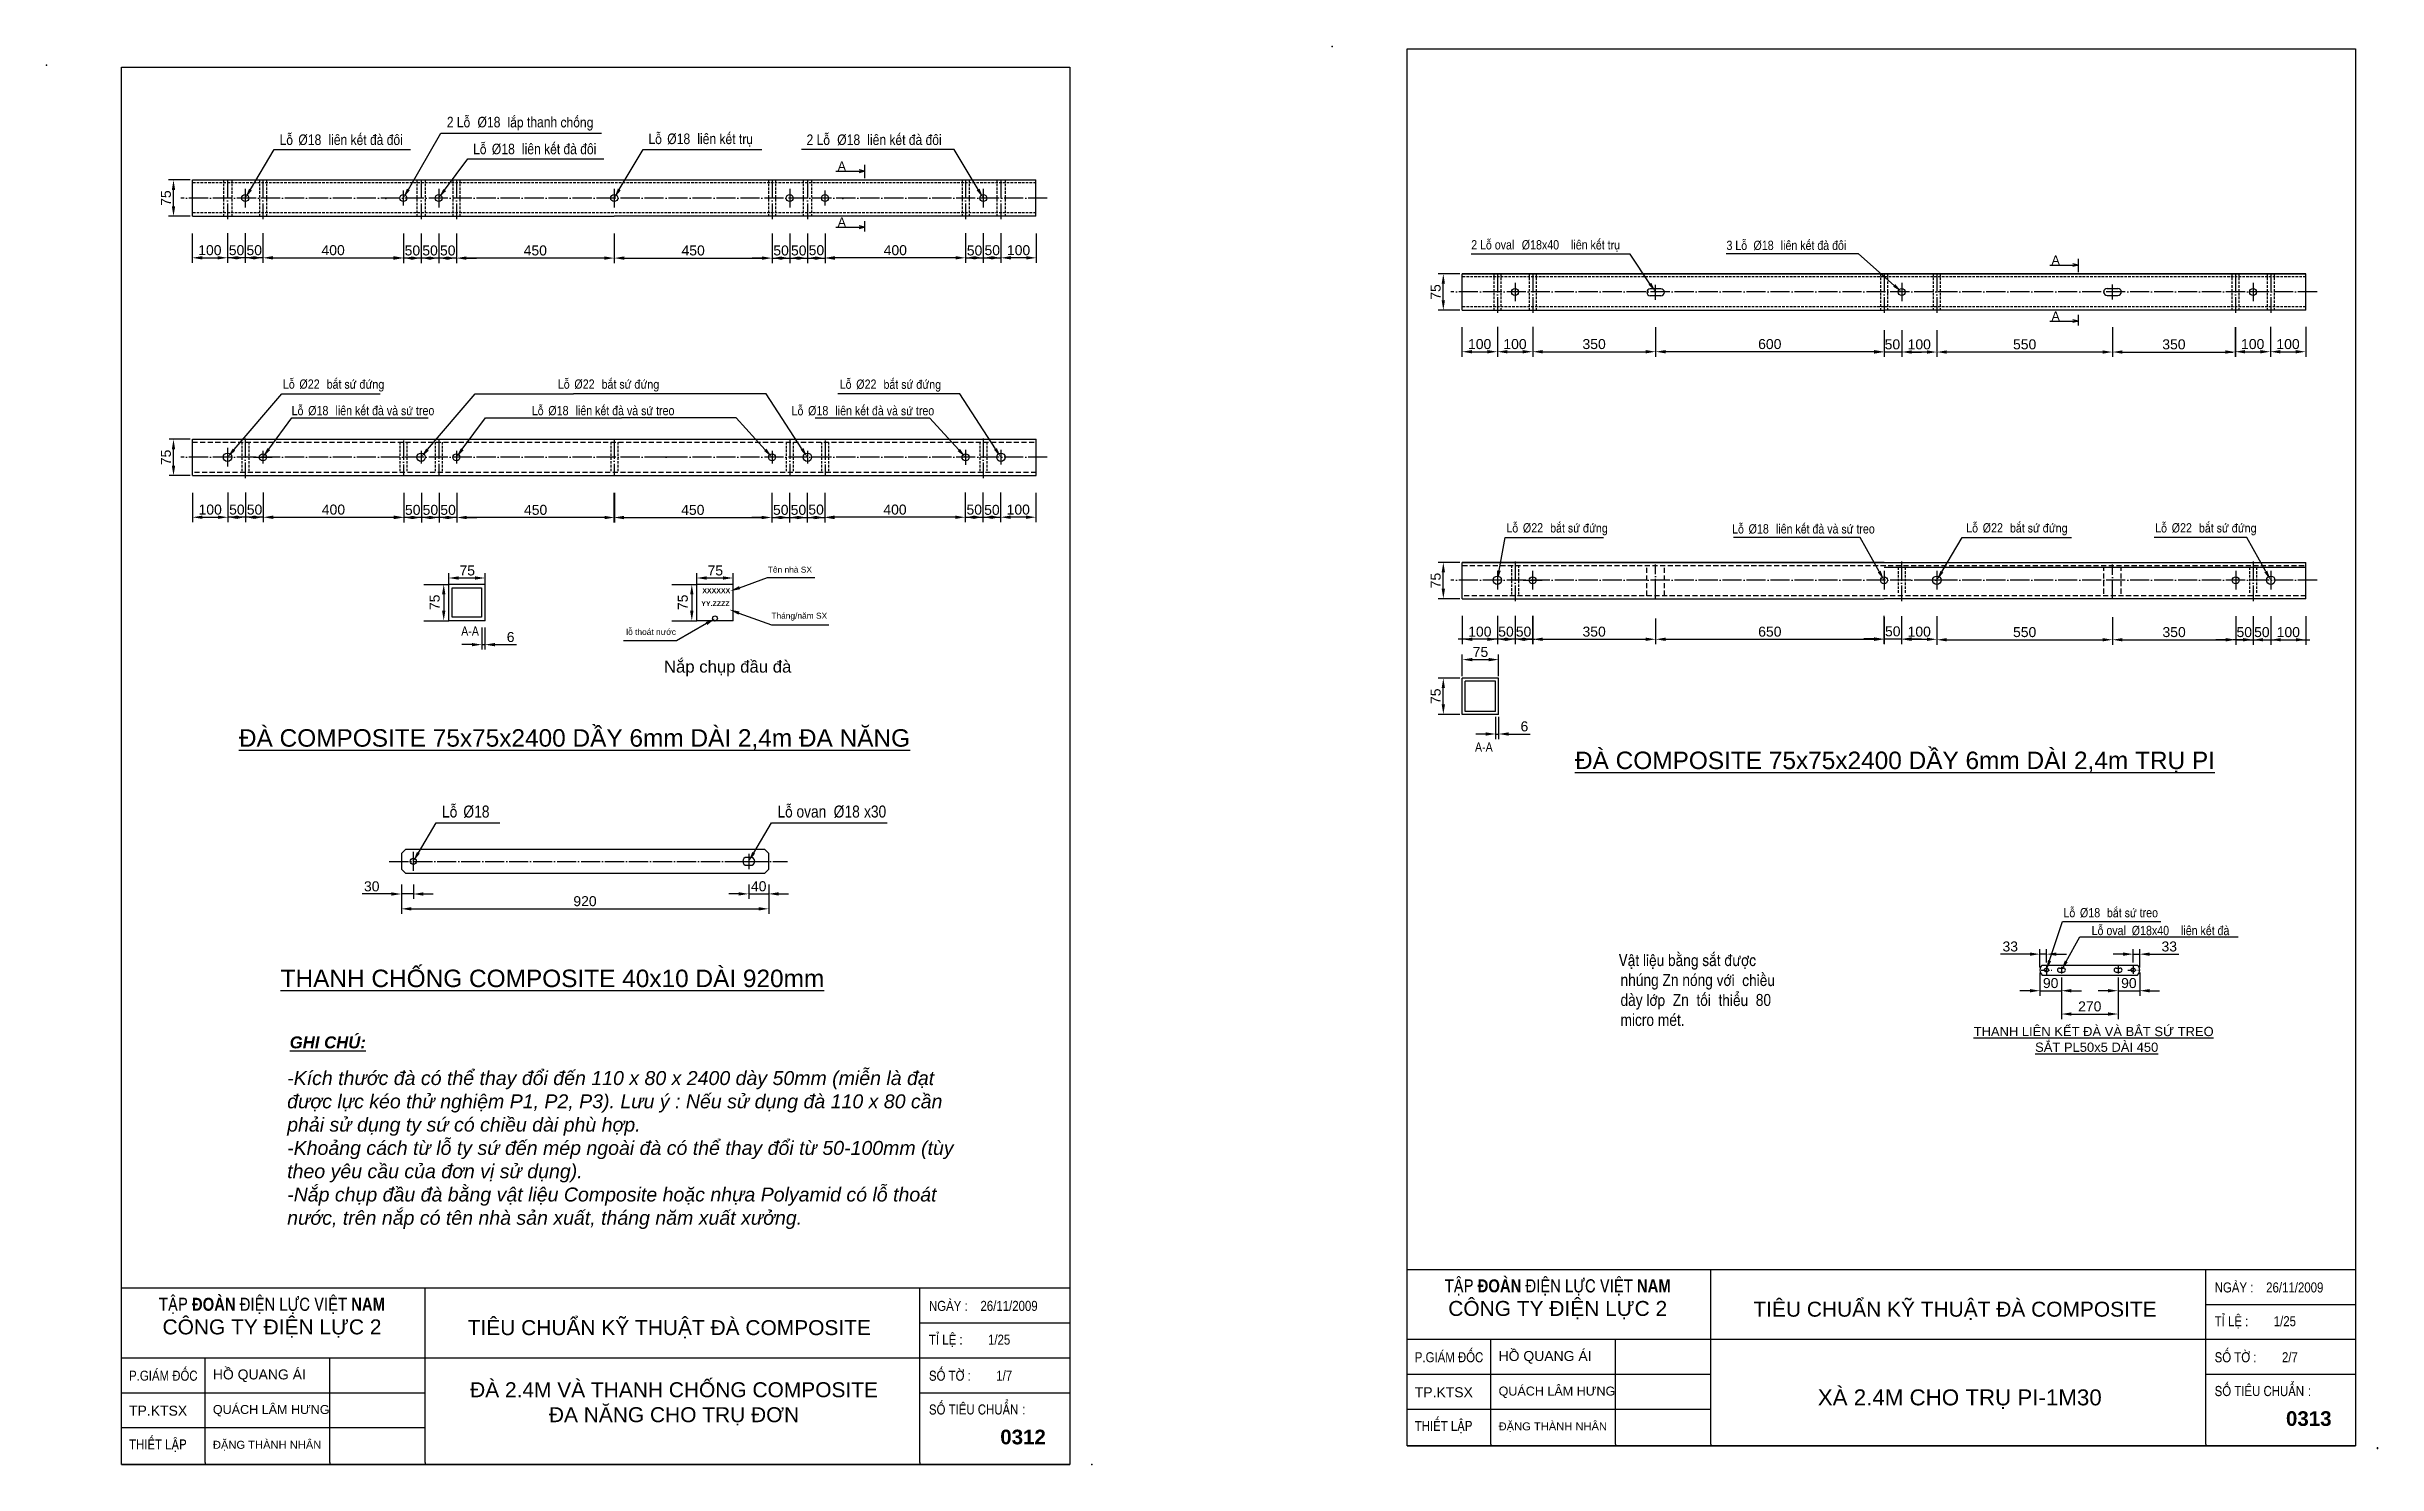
# Model space of a CAD drawing. Header units: millimetres. Extents: x 2635 to 48045, y -9970 to 7555.
# Drawn here: x 2635 to 14311, y 16 to 7120 of the extents above; entities that cross this region are included whole.
import ezdxf

# ---------------------------------------------------------------- set-up
doc = ezdxf.new("R2010")
doc.units = ezdxf.units.MM
for name, pattern in [('ACAD_ISO04W100', [30, 24, -3, 0, -3]), ('DASHDOTX2', [50.8, 25.4, -12.7, 0, -12.7]), ('DASHED2', [9.525, 6.35, -3.175])]:
    doc.linetypes.add(name, pattern=pattern)
doc.styles.add('Standard1', font='VNARIAL_0.TTF')
doc.styles.add('Standard_1', font='VHELVEN_0.TTF')
doc.styles.add('Standard_2', font='VHELVCN_0.TTF')

msp = doc.modelspace()

# ---------------------------------------------------------------- texts
for s, height, style, p in [('2 Loã ', 52.8, 'Standard_2', (4639.644, 6714.935)), (' laép thanh choáng', 52.8, 'Standard_2', (4927.074, 6714.935)), ('Loã ', 52.8, 'Standard_2', (3802.05, 6626.675)), ('%%C', 52.8, 'Standard_2', (3895.823, 6626.675)), ('18', 52.8, 'Standard_2', (3943.594, 6626.675)), (' lieân keát ñaø ñoâi', 52.8, 'Standard_2', (4029.78, 6626.675)), ('%%C', 52.8, 'Standard_2', (4793.116, 6714.935)), ('18', 52.8, 'Standard_2', (4840.888, 6714.935)), ('Loã ', 52.8, 'Standard_2', (5649.814, 6631.36)), ('%%C', 52.8, 'Standard_2', (5743.587, 6631.36)), ('18', 52.8, 'Standard_2', (5791.359, 6631.36)), (' lieân keát truï', 52.8, 'Standard_2', (5877.545, 6631.36)), ('2 Loã ', 52.8, 'Standard_2', (6441.614, 6626.675)), ('%%C', 52.8, 'Standard_2', (6595.086, 6626.675)), ('18', 52.8, 'Standard_2', (6642.857, 6626.675)), (' lieân keát ñaø ñoâi', 52.8, 'Standard_2', (6729.043, 6626.675)), ('Loã ', 52.8, 'Standard_2', (4771.393, 6580.465)), ('%%C', 52.8, 'Standard_2', (4865.166, 6580.465)), ('18', 52.8, 'Standard_2', (4912.937, 6580.465)), (' lieân keát ñaø ñoâi', 52.8, 'Standard_2', (4999.123, 6580.465)), ('2 Loã oval ', 46.464, 'Standard_2', (9771.17, 6103.387)), ('%%C', 46.464, 'Standard_2', (10024.306, 6103.387)), ('18x40 ', 46.464, 'Standard_2', (10066.344, 6103.387)), ('lieân keát truï', 46.464, 'Standard_2', (10271.356, 6103.387)), ('3 Loã ', 46.464, 'Standard_2', (11049.977, 6100.68)), ('%%C', 46.464, 'Standard_2', (11185.032, 6100.68)), ('18 ', 46.464, 'Standard_2', (11227.071, 6100.68)), ('lieân keát ñaø ñoâi', 46.464, 'Standard_2', (11321.94, 6100.68)), ('Loã ', 46.464, 'Standard_2', (3818.646, 5405.535)), ('%%C', 46.464, 'Standard_2', (3901.166, 5405.535)), ('22 ', 46.464, 'Standard_2', (3943.205, 5405.535)), ('baét söù ñöùng', 46.464, 'Standard_2', (4038.075, 5405.535)), ('Loã ', 46.464, 'Standard_2', (5195.915, 5405.535)), ('%%C', 46.464, 'Standard_2', (5278.435, 5405.535)), ('22 ', 46.464, 'Standard_2', (5320.474, 5405.535)), ('baét söù ñöùng', 46.464, 'Standard_2', (5415.343, 5405.535)), ('Loã ', 46.464, 'Standard_2', (6608.013, 5404.993)), ('%%C', 46.464, 'Standard_2', (6690.533, 5404.993)), ('22 ', 46.464, 'Standard_2', (6732.572, 5404.993)), ('baét söù ñöùng', 46.464, 'Standard_2', (6827.441, 5404.993)), ('Loã ', 46.464, 'Standard_2', (3862.496, 5272.691)), ('%%C', 46.464, 'Standard_2', (3945.016, 5272.691)), ('18 ', 46.464, 'Standard_2', (3987.055, 5272.691)), ('lieân keát ñaø vaø söù treo', 46.464, 'Standard_2', (4081.924, 5272.691)), ('Loã ', 46.464, 'Standard_2', (5065.409, 5272.691)), ('%%C', 46.464, 'Standard_2', (5147.929, 5272.691)), ('18 ', 46.464, 'Standard_2', (5189.968, 5272.691)), ('lieân keát ñaø vaø söù treo', 46.464, 'Standard_2', (5284.838, 5272.691)), ('Loã ', 46.464, 'Standard_2', (6366.819, 5272.149)), ('%%C', 46.464, 'Standard_2', (6449.339, 5272.149)), ('18 ', 46.464, 'Standard_2', (6491.378, 5272.149)), ('lieân keát ñaø vaø söù treo', 46.464, 'Standard_2', (6586.247, 5272.149)), ('Loã ', 46.464, 'Standard_2', (9947.56, 4685.253)), ('%%C', 46.464, 'Standard_2', (10030.08, 4685.253)), ('22 ', 46.464, 'Standard_2', (10072.119, 4685.253)), ('baét söù ñöùng', 46.464, 'Standard_2', (10166.988, 4685.253)), ('Loã ', 46.464, 'Standard_2', (11078.199, 4680.046)), ('%%C', 46.464, 'Standard_2', (11160.719, 4680.046)), ('18 ', 46.464, 'Standard_2', (11202.758, 4680.046)), ('lieân keát ñaø vaø söù treo', 46.464, 'Standard_2', (11297.627, 4680.046)), ('Loã ', 46.464, 'Standard_2', (12250.952, 4685.253)), ('%%C', 46.464, 'Standard_2', (12333.472, 4685.253)), ('22 ', 46.464, 'Standard_2', (12375.511, 4685.253)), ('baét söù ñöùng', 46.464, 'Standard_2', (12470.38, 4685.253)), ('Loã ', 46.464, 'Standard_2', (13197.585, 4685.253)), ('%%C', 46.464, 'Standard_2', (13280.105, 4685.253)), ('22 ', 46.464, 'Standard_2', (13322.144, 4685.253)), ('baét söù ñöùng', 46.464, 'Standard_2', (13417.013, 4685.253)), ('A-A', 46.464, 'Standard_2', (4711.665, 4168.008)), ('%%UÑAØ COMPOSITE 75x75x2400 DAÀY 6mm DAØI 2,4m ÑA NAÊNG', 87.5, 'Standard_1', (3598.086, 3612.135)), ('A-A', 46.464, 'Standard_2', (9790.14, 3587.025)), ('%%UÑAØ COMPOSITE 75x75x2400 DAÀY 6mm DAØI 2,4m TRUÏ PI', 87.5, 'Standard_1', (10291.056, 3499.897)), ('Loã ', 60, 'Standard_2', (4615.932, 3257.119)), ('%%C', 60, 'Standard_2', (4722.492, 3257.119)), ('18', 60, 'Standard_2', (4776.778, 3257.119)), ('Loã ovan ', 60, 'Standard_2', (6295.932, 3257.119)), ('%%C', 60, 'Standard_2', (6577.532, 3257.119)), ('18', 60, 'Standard_2', (6631.818, 3257.119)), ('x30', 60, 'Standard_2', (6729.756, 3257.119)), ('Loã ', 46.464, 'Standard_2', (12738.107, 2757.15)), ('%%C', 46.464, 'Standard_2', (12820.627, 2757.15)), ('18', 46.464, 'Standard_2', (12862.666, 2757.15)), ('baét söù treo', 46.464, 'Standard_2', (12955.982, 2757.15)), ('Loã oval ', 46.464, 'Standard_2', (12879.34, 2667.83)), ('%%C', 46.464, 'Standard_2', (13079.941, 2667.83)), ('18x40 ', 46.464, 'Standard_2', (13121.979, 2667.83)), ('lieân keát ñaø', 46.46401, 'Standard_2', (13326.991, 2667.83)), ('Vaät lieäu baèng saét ñöôïc', 60, 'Standard_2', (10509.684, 2513.049)), ('%%UTHANH CHOÁNG COMPOSITE 40x10 DAØI 920mm', 87.5, 'Standard_1', (3806.921, 2407.525)), ('nhuùng Zn noùng vôùi  chieàu', 60, 'Standard_2', (10519.218, 2413.049)), ('daøy lôùp  Zn  toái  thieåu  80', 60, 'Standard_2', (10519.054, 2313.049)), ('micro meùt.', 60, 'Standard_2', (10519.054, 2213.049)), ('%%UTHANH LIEÂN KEÁT ÑAØ VAØ BAÉT SÖÙ TREO', 46.464, 'Standard_1', (12288.154, 2161.905)), ('%%USAÉT PL50x5 DAØI 450', 46.464, 'Standard_1', (12595.994, 2083.171))]:
    msp.add_text(s, height=height, dxfattribs=dict(style=style)).set_placement(p)
for p in [(6597.726, 6498.053), (6597.726, 6217.484), (12678.347, 6027.565), (12678.347, 5746.996)]:
    msp.add_text('A', height=46).set_placement(p)
at = {"color": 7, "style": 'Standard1'}
for p in [(3547.448, 6074.708), (3635.98, 6074.708), (4428.259, 6073.292), (4516.791, 6073.292), (4605.323, 6073.292), (6275.169, 6073.292), (6363.701, 6073.292), (6452.233, 6074.708), (7244.512, 6073.292), (7333.044, 6074.708), (11842.246, 5602.804), (3549.07, 4774.999), (3637.602, 4774.999), (4429.881, 4773.583), (4518.413, 4773.583), (4606.945, 4773.583), (6273.547, 4773.583), (6362.079, 4773.583), (6450.611, 4774.999), (7242.89, 4774.999), (7331.422, 4773.583), (9906.473, 4163.519), (9994.605, 4163.519), (13604.924, 4161.16), (13693.006, 4161.16)]:
    msp.add_text('50', height=50, dxfattribs=at).set_placement(p)
at = {"color": 7, "char_height": 50, "attachment_point": 5, "rotation": 90, "style": 'Standard1'}
for insert in [(3232.433, 6360.657), (9593.407, 5890.169), (3232.433, 5061.296), (9593.407, 4444.535), (4579.256, 4335.366), (5821.959, 4335.366), (9593.407, 3864.828)]:
    msp.add_mtext('75', dxfattribs=dict(at, insert=insert))
at = {"color": 7, "attachment_point": 5, "style": 'Standard1'}
for s, insert, char_height in [('100', (3452.539, 6099.401), 50), ('400', (4070.008, 6099.401), 50), ('450', (5082.806, 6097.985), 50), ('450', (5873.463, 6097.985), 50), ('400', (6886.261, 6099.401), 50), ('100', (7503.731, 6099.401), 50), ('100', (9813.513, 5628.912), 50), ('100', (9990.577, 5628.912), 50), ('350', (10386.856, 5628.93), 50), ('600', (11266.856, 5628.912), 50), ('100', (12015.641, 5627.497), 50), ('550', (12543.614, 5627.497), 50), ('350', (13291.362, 5627.514), 50), ('100', (13686.019, 5628.912), 50), ('100', (13863.083, 5628.912), 50), ('100', (3454.161, 4799.692), 50), ('400', (4071.63, 4799.692), 50), ('450', (5084.428, 4798.276), 50), ('450', (5871.841, 4798.276), 50), ('400', (6884.639, 4799.692), 50), ('100', (7502.109, 4799.692), 50), ('75', (4741.853, 4494.542), 50), ('75', (5984.557, 4494.542), 50), ('{\\fArial|b0|i0|c0|p34;\\H0.5x;Tên nhà SX}', (6358.097, 4498.929), 60), ('{\\fArial|b1|i0|c0|p34;\\H0.4167x;YY.ZZZZ}', (5985.256, 4328.64), 60), ('{\\fArial|b1|i0|c0|p34;\\H0.4167x;XXXXXX}', (5989.437, 4393.496), 60), ('{\\fArial|b0|i0|c0|p34;\\H0.5x;lỗ thoát n\\fArial|b0|i0|c163|p34;ư\\fArial|b0|i0|c0|p34;ớc}', (5662.934, 4186.945), 60), ('{\\fArial|b0|i0|c0|p34;\\H0.5x;Tháng/n\\fArial|b0|i0|c238|p34;ă\\fArial|b0|i0|c0|p34;m SX}', (6405.173, 4263.49), 60), ('100', (9814.324, 4188.212), 50), ('350', (10386.856, 4188.229), 50), ('650', (11267.135, 4188.212), 50), ('50', (11882.856, 4189.627), 50), ('100', (12015.388, 4188.212), 50), ('550', (12543.641, 4185.853), 50), ('350', (13292.199, 4185.87), 50), ('100', (13864.452, 4185.853), 50), ('6', (4959.203, 4161.181), 50), ('75', (9817.603, 4086.443), 50), ('{\\fArial|b0|i0|c0|p34;Nắp chụp đầu đà}', (6046.272, 4004.199), 60), ('6', (10037.678, 3713.429), 50), ('30', (4263.507, 2912.138), 50), ('40', (6201.835, 2912.563), 50), ('920', (5331.835, 2837.764), 50), ('33', (12471.452, 2610.708), 50), ('33', (13268.041, 2610.708), 50), ('90', (12673.793, 2427.441), 50), ('90', (13065.7, 2427.441), 50), ('270', (12869.747, 2310.643), 50)]:
    msp.add_mtext(s, dxfattribs=dict(at, insert=insert, char_height=char_height))
for s, insert, char_height, width, attachment_point, style in [('{\\fVNI-Helve|b1|i1|c0|p2;\\LGHI CHUÙ:}', (3852.569, 2130.189), 60, 1267.088, 4, 'Standard_2'), ('{\\fVNI-Helve|b0|i1|c0|p2;-Kích thöôùc ñaø coù theå thay ñoåi ñeán 110 x 80 x 2400 daøy 50mm (mieãn laø ñaït ñöôïc löïc keùo thöû nghieäm P1, P2, P3). Löu yù : Neáu söû duïng ñaø 110 x 80 caàn phaûi söû duïng ty söù coù chieàu daøi phuø hôïp.\\P-Khoaûng caùch töø loã ty söù ñeán meùp ngoaøi ñaø coù theå thay ñoåi töø 50-100mm (tuøy theo yeâu caàu cuûa ñôn vò söû duïng).\\P-Naép chuïp ñaàu ñaø baèng vaät lieäu Composite hoaëc nhöïa Polyamid coù loã thoaùt nöôùc, treân naép coù teân nhaø saûn xuaát, thaùng naêm xuaát xöôûng.}', (3839.904, 1986.862), 70, 3404, 1, 'Standard_2'), ('{\\fVNI-Helve-Condense|b1|i0|c0|p2;TAÄP ÑOAØN ÑIEÄN LÖÏC VIEÄT NAM\\P\\fVNI-Helve|b0|i0|c0|p2;\\H1.154x;COÂNG TY ÑIEÄN LÖÏC 2}', (10204.489, 943.397), 65, 2186, 2, 'Standard_1'), ('NGAØY :    26/11/2009', (13495.549, 902.445), 50, 735.25, 4, 'Standard_2'), ('{\\fVNI-Helve-Condense|b1|i0|c0|p2;TAÄP ÑOAØN ÑIEÄN LÖÏC VIEÄT NAM\\P\\fVNI-Helve|b0|i0|c0|p2;\\H1.154x;COÂNG TY ÑIEÄN LÖÏC 2}', (3763.82, 850.993), 65, 2186, 2, 'Standard_1'), ('NGAØY :    26/11/2009', (7054.88, 810.042), 50, 735.25, 4, 'Standard_2'), ('{\\fArial|b0|i0|c0|p32;TIÊU CHUẨN KỸ THUẬT \\fArial|b0|i0|c238|p32;Đ\\fArial|b0|i0|c0|p32;À COMPOSITE}', (12194.722, 831.349), 75, 2116, 2, 'Standard_1'), ('{\\fArial|b0|i0|c0|p32;TIÊU CHUẨN KỸ THUẬT \\fArial|b0|i0|c238|p32;Đ\\fArial|b0|i0|c0|p32;À COMPOSITE}', (5754.053, 738.946), 75, 2116, 2, 'Standard_1'), ('TÆ LEÄ :        1/25', (13495.549, 727.445), 50, 564.5, 4, 'Standard_2'), ('TÆ LEÄ :        1/25', (7054.88, 635.042), 50, 564.5, 4, 'Standard_2'), ('P.GIAÙM ÑOÁC', (9488.456, 552.445), 50, 564.45012, 4, 'Standard_2'), ('{\\fArial|b0|i0|c0|p34;HỒ QUANG ÁI}', (9908.359, 552.445), 50, 564.5, 4, 'Standard_2'), ('SOÁ TÔØ :        2/7', (13495.549, 552.445), 50, 564.5, 4, 'Standard_2'), ('P.GIAÙM ÑOÁC', (3047.787, 460.042), 50, 564.45012, 4, 'Standard_2'), ('{\\fArial|b0|i0|c0|p34;HỒ QUANG ÁI}', (3467.69, 460.042), 50, 564.5, 4, 'Standard_2'), ('SOÁ TÔØ :        1/7', (7054.88, 460.042), 50, 564.5, 4, 'Standard_2'), ('{\\fArial|b0|i0|c238|p32;Đ\\fArial|b0|i0|c0|p32;À 2.4M VÀ THANH CHỐNG COMPOSITE \\fArial|b0|i0|c238|p32;Đ\\fArial|b0|i0|c0|p32;A N\\fArial|b0|i0|c238|p32;Ă\\fArial|b0|i0|c0|p32;NG CHO TRỤ \\fArial|b0|i0|c238|p32;Đ\\fArial|b0|i0|c163|p32;Ơ\\fArial|b0|i0|c0|p32;N}', (5777.817, 427.775), 75, 2116, 2, 'Standard_1'), ('{\\fVNI-Helve|b0|i0|c0|p2;TP.KTSX}', (9488.456, 377.445), 50, 564.5, 4, 'Standard_2'), ('{\\fArial|b0|i0|c0|p34;\\H0.9x;QUÁCH LÂM H\\fArial|b0|i0|c163|p34;Ư\\fArial|b0|i0|c0|p34;NG}', (9908.359, 377.445), 50, 803.33333, 4, 'Standard_2'), ('{\\fArial|b0|i0|c0|p32;\\H1.067x;XÀ 2.4M CHO TRỤ PI-1M30}', (12218.487, 391.992), 75, 2116, 2, 'Standard_1'), ('SOÁ TIEÂU CHUAÅN{\\fArial|b0|i0|c0|p34; }:', (13495.549, 383.164), 50, 1194.9597, 4, 'Standard_2'), ('{\\fVNI-Helve|b0|i0|c0|p2;TP.KTSX}', (3047.787, 285.042), 50, 564.5, 4, 'Standard_2'), ('{\\fArial|b0|i0|c0|p34;\\H0.9x;QUÁCH LÂM H\\fArial|b0|i0|c163|p34;Ư\\fArial|b0|i0|c0|p34;NG}', (3467.69, 285.042), 50, 803.33333, 4, 'Standard_2'), ('SOÁ TIEÂU CHUAÅN{\\fArial|b0|i0|c0|p34; }:', (7054.88, 290.761), 50, 1194.9597, 4, 'Standard_2'), ('THIEÁT LAÄP', (9488.456, 202.445), 50, 564.5, 4, 'Standard_2'), ('{\\fArial|b0|i0|c238|p34;\\H0.8x;Đ\\fArial|b0|i0|c0|p34;ẶNG THÀNH NHÂN}', (9908.359, 202.445), 50, 747.77778, 4, 'Standard_2'), ('{\\fVNI-Helve|b1|i0|c0|p2;0313      }', (13852.693, 245.259), 73.4375, 301.9351, 4, 'Standard_2'), ('THIEÁT LAÄP', (3047.787, 110.042), 50, 564.5, 4, 'Standard_2'), ('{\\fArial|b0|i0|c238|p34;\\H0.8x;Đ\\fArial|b0|i0|c0|p34;ẶNG THÀNH NHÂN}', (3467.69, 110.042), 50, 747.77778, 4, 'Standard_2'), ('{\\fVNI-Helve|b1|i0|c0|p2;0312         }', (7412.023, 152.856), 73.4375, 301.9351, 4, 'Standard_2')]:
    msp.add_mtext(s, dxfattribs=dict(insert=insert, char_height=char_height, width=width, attachment_point=attachment_point, style=style))

# ---------------------------------------------------------------- linework, layer by layer
at = {"color": 2}
for p, q in [((3009.782, 7016.23), (7759.782, 7016.23)), ((3009.782, 16.23), (3009.782, 7016.23)), ((7759.782, 7016.23), (7759.782, 16.23)), ((9450.451, 108.633), (9450.451, 7108.633)), ((9450.451, 7108.633), (14200.451, 7108.633)), ((14200.451, 7108.633), (14200.451, 108.633)), ((7759.782, 16.23), (3009.782, 16.23)), ((14200.451, 108.633), (9450.451, 108.633)), ((14200.451, 108.633), (9450.451, 108.633))]:
    msp.add_line(p, q, dxfattribs=at)
at = {"color": 140}
for p, q in [((3353.129, 6451.657), (3245.462, 6451.657)), ((3270.462, 6319.657), (3270.462, 6401.657)), ((3629.603, 6407.37), (3629.603, 6313.944)), ((4598.946, 6407.37), (4598.946, 6313.944)), ((5478.135, 6407.37), (5478.135, 6313.944)), ((6357.324, 6407.37), (6357.324, 6313.944)), ((7326.667, 6407.37), (7326.667, 6313.944)), ((3353.129, 6269.657), (3245.462, 6269.657)), ((3364.007, 6183.744), (3364.007, 6036.372)), ((3541.071, 6185.16), (3541.071, 6036.372)), ((3541.071, 6183.744), (3541.071, 6036.372)), ((3629.603, 6185.16), (3629.603, 6036.372)), ((3629.603, 6185.16), (3629.603, 6036.372)), ((3718.135, 6185.16), (3718.135, 6036.372)), ((3718.135, 6183.744), (3718.135, 6036.372)), ((4421.882, 6183.744), (4421.882, 6034.957)), ((4421.882, 6171.244), (4421.882, 6036.372)), ((4510.414, 6183.744), (4510.414, 6034.957)), ((4510.414, 6183.744), (4510.414, 6034.957)), ((4598.946, 6183.744), (4598.946, 6034.957)), ((4598.946, 6183.744), (4598.946, 6034.957)), ((4687.478, 6183.744), (4687.478, 6034.957)), ((4687.478, 6183.744), (4687.478, 6034.957)), ((5478.135, 6183.744), (5478.135, 6034.957)), ((5478.135, 6183.744), (5478.135, 6034.957)), ((6268.792, 6183.744), (6268.792, 6034.957)), ((6268.792, 6183.744), (6268.792, 6034.957)), ((6357.324, 6183.744), (6357.324, 6034.957)), ((6357.324, 6183.744), (6357.324, 6034.957)), ((6445.856, 6183.744), (6445.856, 6034.957)), ((6445.856, 6183.744), (6445.856, 6034.957)), ((6534.388, 6183.744), (6534.388, 6034.957)), ((6534.388, 6171.244), (6534.388, 6036.372)), ((7238.135, 6185.16), (7238.135, 6036.372)), ((7238.135, 6183.744), (7238.135, 6036.372)), ((7326.667, 6185.16), (7326.667, 6036.372)), ((7326.667, 6185.16), (7326.667, 6036.372)), ((7415.199, 6185.16), (7415.199, 6036.372)), ((7415.199, 6183.744), (7415.199, 6036.372)), ((7592.263, 6183.744), (7592.263, 6036.372)), ((3414.007, 6061.372), (3491.071, 6061.372)), ((3629.603, 6061.372), (3541.071, 6061.372)), ((3718.135, 6061.372), (3629.603, 6061.372)), ((3768.135, 6061.372), (4371.882, 6061.372)), ((4510.414, 6059.957), (4421.882, 6059.957)), ((4598.946, 6059.957), (4510.414, 6059.957)), ((4687.478, 6059.957), (4598.946, 6059.957)), ((5428.135, 6059.957), (4737.478, 6059.957)), ((4737.478, 6059.957), (4787.478, 6059.957)), ((5528.135, 6059.957), (6218.792, 6059.957)), ((6218.792, 6059.957), (6168.792, 6059.957)), ((6268.792, 6059.957), (6357.324, 6059.957)), ((6357.324, 6059.957), (6445.856, 6059.957)), ((6445.856, 6059.957), (6534.388, 6059.957)), ((7188.135, 6061.372), (6584.388, 6061.372)), ((7238.135, 6061.372), (7326.667, 6061.372)), ((7326.667, 6061.372), (7415.199, 6061.372)), ((7542.263, 6061.372), (7465.199, 6061.372)), ((9714.103, 5981.169), (9606.436, 5981.169)), ((9631.436, 5849.169), (9631.436, 5931.169)), ((9990.577, 5936.882), (9990.577, 5843.456)), ((11927.667, 5936.882), (11927.667, 5843.456)), ((12983.614, 5852.998), (12983.614, 5927.7)), ((13687.641, 5936.882), (13687.641, 5843.456)), ((9714.103, 5799.169), (9606.436, 5799.169)), ((9724.981, 5713.256), (9724.981, 5565.884)), ((9902.045, 5716.087), (9902.045, 5565.884)), ((9902.045, 5713.256), (9902.045, 5565.884)), ((10079.109, 5716.087), (10079.109, 5565.884)), ((10079.109, 5716.087), (10079.109, 5565.884)), ((10694.603, 5713.256), (10694.603, 5565.884)), ((10694.603, 5700.756), (10694.603, 5565.884)), ((11839.109, 5698.213), (11839.109, 5565.884)), ((11839.109, 5698.213), (11839.109, 5564.468)), ((11927.667, 5698.213), (11927.667, 5564.468)), ((11927.667, 5697.48), (11927.667, 5564.468)), ((12103.614, 5698.213), (12103.614, 5564.468)), ((12103.614, 5685.713), (12103.614, 5564.468)), ((12983.614, 5713.256), (12983.614, 5564.468)), ((12983.614, 5713.256), (12983.614, 5564.468)), ((13597.487, 5713.256), (13597.487, 5565.884)), ((13599.109, 5714.671), (13599.109, 5564.468)), ((13599.109, 5714.671), (13599.109, 5564.468)), ((13774.551, 5716.087), (13774.551, 5565.884)), ((13774.551, 5713.256), (13774.551, 5565.884)), ((13951.614, 5716.087), (13951.614, 5565.884)), ((9774.981, 5590.884), (9852.045, 5590.884)), ((9952.045, 5590.884), (10029.109, 5590.884)), ((10129.109, 5590.884), (10644.603, 5590.884)), ((11789.109, 5590.884), (10744.603, 5590.884)), ((11927.667, 5589.468), (11839.109, 5589.468)), ((12053.614, 5589.468), (11977.667, 5589.468)), ((11977.667, 5589.468), (12027.667, 5589.468)), ((12933.614, 5589.468), (12153.614, 5589.468)), ((13033.614, 5589.468), (13549.109, 5589.468)), ((13549.109, 5589.468), (13587.109, 5589.468)), ((13647.487, 5590.884), (13724.551, 5590.884)), ((13824.551, 5590.884), (13901.614, 5590.884)), ((3353.129, 5152.296), (3248.443, 5152.296)), ((3270.462, 5020.296), (3270.462, 5102.296)), ((3541.071, 5108.995), (3541.071, 5015.569)), ((3670.864, 5062.282), (3764.29, 5062.282)), ((3671.422, 5062.282), (3764.848, 5062.282)), ((3718.135, 5093.91), (3718.135, 5031.039)), ((4510.414, 5093.717), (4510.414, 5030.846)), ((4687.478, 5093.717), (4687.478, 5030.846)), ((5789.406, 5062.282), (5695.98, 5062.282)), ((6268.792, 5093.717), (6268.792, 5030.846)), ((6445.856, 5093.717), (6445.856, 5030.846)), ((7285.964, 5062.282), (7192.538, 5062.282)), ((7286.522, 5062.282), (7193.096, 5062.282)), ((7238.135, 5099.219), (7238.135, 5024.261)), ((7415.199, 5099.709), (7415.199, 5026.006)), ((3353.129, 4971.282), (3248.443, 4971.282)), ((3365.629, 4884.035), (3365.629, 4736.663)), ((3542.693, 4885.451), (3542.693, 4736.663)), ((3542.693, 4884.035), (3542.693, 4736.663)), ((3631.225, 4885.451), (3631.225, 4736.663)), ((3631.225, 4885.451), (3631.225, 4736.663)), ((3719.757, 4885.451), (3719.757, 4736.663)), ((3719.757, 4884.035), (3719.757, 4736.663)), ((4423.504, 4884.035), (4423.504, 4735.248)), ((4423.504, 4871.535), (4423.504, 4736.663)), ((4512.036, 4884.035), (4512.036, 4735.248)), ((4512.036, 4884.035), (4512.036, 4735.248)), ((4600.568, 4884.035), (4600.568, 4735.248)), ((4600.568, 4884.035), (4600.568, 4735.248)), ((4689.1, 4884.035), (4689.1, 4735.248)), ((4689.1, 4884.035), (4689.1, 4735.248)), ((5476.513, 4884.035), (5476.513, 4735.248)), ((5479.757, 4884.035), (5479.757, 4735.248)), ((6267.17, 4884.035), (6267.17, 4735.248)), ((6267.17, 4884.035), (6267.17, 4735.248)), ((6355.702, 4884.035), (6355.702, 4735.248)), ((6355.702, 4884.035), (6355.702, 4735.248)), ((6444.234, 4884.035), (6444.234, 4735.248)), ((6444.234, 4884.035), (6444.234, 4735.248)), ((6532.766, 4884.035), (6532.766, 4735.248)), ((6532.766, 4871.535), (6532.766, 4736.663)), ((7236.513, 4885.451), (7236.513, 4736.663)), ((7236.513, 4884.035), (7236.513, 4736.663)), ((7325.045, 4885.451), (7325.045, 4736.663)), ((7325.045, 4885.451), (7325.045, 4736.663)), ((7413.577, 4885.451), (7413.577, 4736.663)), ((7413.577, 4884.035), (7413.577, 4736.663)), ((7590.641, 4884.035), (7590.641, 4736.663)), ((3415.629, 4761.663), (3492.693, 4761.663)), ((3631.225, 4761.663), (3542.693, 4761.663)), ((3719.757, 4761.663), (3631.225, 4761.663)), ((3769.757, 4761.663), (4373.504, 4761.663)), ((4512.036, 4760.248), (4423.504, 4760.248)), ((4600.568, 4760.248), (4512.036, 4760.248)), ((4689.1, 4760.248), (4600.568, 4760.248)), ((4739.1, 4760.248), (4789.1, 4760.248)), ((5429.757, 4760.248), (4739.1, 4760.248)), ((5526.513, 4760.248), (6217.17, 4760.248)), ((6217.17, 4760.248), (6167.17, 4760.248)), ((6267.17, 4760.248), (6355.702, 4760.248)), ((6355.702, 4760.248), (6444.234, 4760.248)), ((6444.234, 4760.248), (6532.766, 4760.248)), ((7186.513, 4761.663), (6582.766, 4761.663)), ((7236.513, 4761.663), (7325.045, 4761.663)), ((7325.045, 4761.663), (7413.577, 4761.663)), ((7540.641, 4761.663), (7463.577, 4761.663)), ((4649.087, 4425.068), (4649.087, 4482.216)), ((4699.087, 4457.216), (4781.192, 4457.216)), ((4831.192, 4425.068), (4831.192, 4482.216)), ((5891.791, 4425.068), (5891.791, 4482.216)), ((5941.791, 4457.216), (6023.895, 4457.216)), ((6073.895, 4425.068), (6073.895, 4482.216)), ((6106.286, 4408.733), (6245.522, 4459.41)), ((6245.522, 4459.41), (6482.826, 4459.41)), ((9714.103, 4535.535), (9606.436, 4535.535)), ((9631.436, 4403.535), (9631.436, 4485.535)), ((9902.045, 4492.663), (9902.045, 4399.237)), ((10031.838, 4445.95), (10125.264, 4445.95)), ((10032.396, 4445.95), (10125.822, 4445.95)), ((10078.551, 4492.663), (10078.551, 4399.237)), ((11839.109, 4492.663), (11839.109, 4399.237)), ((11973.822, 4445.95), (11880.396, 4445.95)), ((12150.38, 4445.95), (12056.954, 4445.95)), ((12103.667, 4492.663), (12103.667, 4399.237)), ((13646.938, 4445.95), (13553.512, 4445.95)), ((13647.496, 4445.95), (13554.07, 4445.95)), ((13600.783, 4492.663), (13600.783, 4399.237)), ((13776.173, 4492.663), (13776.173, 4399.237)), ((4524.407, 4425.068), (4649.087, 4425.068)), ((4624.087, 4375.068), (4624.087, 4293.068)), ((5767.11, 4425.068), (5891.791, 4425.068)), ((5866.791, 4375.068), (5866.791, 4293.068)), ((9714.103, 4353.535), (9606.436, 4353.535)), ((4524.407, 4243.068), (4649.087, 4243.068)), ((4815.168, 4209.139), (4815.168, 4098.254)), ((4830.128, 4209.139), (4830.128, 4098.254)), ((5767.11, 4243.068), (5891.791, 4243.068)), ((5940.607, 4229.081), (5790.61, 4142.48)), ((6102.786, 4281.539), (6265.543, 4222.3)), ((6265.543, 4222.3), (6553.508, 4222.3)), ((9726.603, 4267.704), (9726.603, 4125.183)), ((9902.045, 4267.704), (9902.045, 4125.183)), ((9902.045, 4267.704), (9902.045, 4125.183)), ((9990.577, 4267.704), (9990.577, 4125.183)), ((9990.577, 4267.704), (9990.577, 4125.183)), ((10078.551, 4267.704), (10078.551, 4125.183)), ((10079.109, 4267.704), (10079.109, 4125.183)), ((10694.603, 4253.513), (10694.603, 4125.183)), ((10694.603, 4253.513), (10694.603, 4125.183)), ((11838.603, 4268.083), (11838.603, 4126.599)), ((11839.667, 4261.692), (11839.667, 4125.183)), ((11927.109, 4266.667), (11927.109, 4125.183)), ((11927.109, 4266.667), (11927.109, 4126.599)), ((12103.667, 4266.667), (12103.667, 4125.183)), ((12103.667, 4254.167), (12103.667, 4122.825)), ((12983.614, 4261.227), (12983.614, 4122.825)), ((12983.614, 4261.227), (12983.614, 4122.825)), ((13600.783, 4265.637), (13600.783, 4122.825)), ((13600.783, 4265.637), (13600.783, 4122.825)), ((13687.641, 4265.637), (13687.641, 4122.825)), ((13687.641, 4265.637), (13687.641, 4122.825)), ((13776.173, 4265.637), (13776.173, 4122.825)), ((13776.173, 4265.637), (13776.173, 4122.825)), ((13952.731, 4265.637), (13952.731, 4122.825)), ((4765.168, 4123.254), (4715.168, 4123.254)), ((4815.168, 4123.254), (4830.128, 4123.254)), ((4880.128, 4123.254), (4988.279, 4123.254)), ((5790.61, 4142.48), (5524.337, 4142.48)), ((9852.045, 4150.183), (9705.319, 4150.183)), ((9852.045, 4150.183), (9776.603, 4150.183)), ((9940.577, 4150.183), (9793.851, 4150.183)), ((9990.577, 4150.183), (9902.045, 4150.183)), ((10078.551, 4150.183), (9990.577, 4150.183)), ((10040.577, 4150.183), (10090.577, 4150.183)), ((10128.551, 4150.183), (10178.551, 4150.183)), ((10129.109, 4150.183), (10644.603, 4150.183)), ((10744.603, 4150.183), (11789.667, 4150.183)), ((11788.603, 4151.599), (11738.603, 4151.599)), ((11838.603, 4151.599), (11927.109, 4151.599)), ((11977.109, 4151.599), (12027.109, 4151.599)), ((11977.109, 4150.183), (12053.667, 4150.183)), ((12153.667, 4147.825), (12933.614, 4147.825)), ((13033.614, 4147.825), (13550.783, 4147.825)), ((13550.783, 4147.825), (13500.783, 4147.825)), ((13637.641, 4147.825), (13587.641, 4147.825)), ((13600.783, 4147.825), (13687.641, 4147.825)), ((13687.641, 4147.825), (13776.173, 4147.825)), ((13737.641, 4147.825), (13884.366, 4147.825)), ((13826.173, 4147.825), (13902.731, 4147.825)), ((13826.173, 4147.825), (13972.898, 4147.825)), ((9726.603, 3965.748), (9726.603, 4073.415)), ((9776.603, 4048.415), (9858.603, 4048.415)), ((9908.603, 3965.748), (9908.603, 4073.415)), ((9714.103, 3955.828), (9606.436, 3955.828)), ((9631.436, 3823.828), (9631.436, 3905.828)), ((9714.103, 3773.828), (9606.436, 3773.828)), ((9893.643, 3761.388), (9893.643, 3650.503)), ((9908.603, 3761.388), (9908.603, 3650.503)), ((9843.643, 3675.503), (9793.643, 3675.503)), ((9893.643, 3675.503), (9908.603, 3675.503)), ((9958.603, 3675.503), (10066.754, 3675.503)), ((4471.835, 2990.479), (4471.835, 3084.799)), ((6099.046, 3037.639), (6207.685, 3037.639)), ((6151.835, 3074.894), (6151.835, 2997.665)), ((4411.835, 2922.034), (4411.835, 2849.093)), ((4411.835, 2922.034), (4411.835, 2774.735)), ((4471.835, 2922.034), (4471.835, 2849.093)), ((6151.835, 2922.034), (6151.835, 2849.534)), ((6251.835, 2922.034), (6251.835, 2774.735)), ((6251.835, 2922.034), (6251.835, 2849.534)), ((4361.835, 2874.093), (4215.178, 2874.093)), ((4471.835, 2874.093), (4411.835, 2874.093)), ((4521.835, 2874.093), (4571.835, 2874.093)), ((6101.835, 2874.534), (6051.835, 2874.534)), ((6151.835, 2874.534), (6251.835, 2874.534)), ((6301.835, 2874.534), (6351.835, 2874.534)), ((4461.835, 2799.735), (6201.835, 2799.735)), ((12569.747, 2572.663), (12423.157, 2572.663)), ((12619.747, 2505.499), (12619.747, 2597.663)), ((12652.747, 2572.663), (12619.747, 2572.663)), ((12652.747, 2530.499), (12652.747, 2597.663)), ((12702.747, 2572.663), (12752.747, 2572.663)), ((13036.747, 2572.663), (12986.747, 2572.663)), ((13086.747, 2530.499), (13086.747, 2597.663)), ((13086.747, 2572.663), (13119.747, 2572.663)), ((13119.747, 2505.499), (13119.747, 2597.663)), ((13169.747, 2572.663), (13316.336, 2572.663)), ((12619.747, 2480.499), (12619.747, 2364.413)), ((12652.747, 2519.541), (12652.747, 2466.458)), ((12717.796, 2502.956), (12737.883, 2502.956)), ((12717.796, 2483.042), (12737.883, 2483.042)), ((12727.84, 2509.909), (12727.84, 2475.612)), ((12727.84, 2455.499), (12727.84, 2364.413)), ((12727.84, 2455.499), (12727.84, 2247.615)), ((13001.61, 2502.956), (13021.697, 2502.956)), ((13001.61, 2483.042), (13021.697, 2483.042)), ((13011.654, 2512.541), (13011.654, 2475.426)), ((13011.654, 2455.499), (13011.654, 2247.615)), ((13011.654, 2455.499), (13011.654, 2364.413)), ((13086.747, 2513.211), (13086.747, 2473.478)), ((13119.747, 2480.499), (13119.747, 2364.413)), ((12569.747, 2389.413), (12519.747, 2389.413)), ((12619.747, 2389.413), (12727.84, 2389.413)), ((12777.84, 2389.413), (12827.84, 2389.413)), ((12961.654, 2389.413), (12911.654, 2389.413)), ((13011.654, 2389.413), (13119.747, 2389.413)), ((13169.747, 2389.413), (13219.747, 2389.413)), ((12777.84, 2272.615), (12961.654, 2272.615))]:
    msp.add_line(p, q, dxfattribs=at)
at = {"color": 7}
for p, q in [((3365.629, 6451.657), (7590.641, 6451.657)), ((3365.629, 6269.657), (3365.629, 6451.657)), ((7590.641, 6269.657), (7590.641, 6451.657)), ((7590.641, 6269.657), (7590.641, 6401.657)), ((3365.629, 6269.657), (5478.135, 6269.657)), ((7590.641, 6269.657), (5478.135, 6269.657)), ((9726.603, 5799.169), (9726.603, 5981.169)), ((9726.603, 5981.169), (11839.109, 5981.169)), ((13951.614, 5981.169), (11839.109, 5981.169)), ((13951.614, 5799.169), (13951.614, 5981.169)), ((10721.003, 5906.353), (10668.203, 5906.353)), ((10721.003, 5871.153), (10668.203, 5871.153)), ((12957.214, 5907.949), (13010.014, 5907.949)), ((12957.214, 5872.749), (13010.014, 5872.749)), ((13951.614, 5799.169), (13951.614, 5931.169)), ((9726.603, 5799.169), (11839.109, 5799.169)), ((13951.614, 5799.169), (11839.109, 5799.169)), ((3365.629, 5153.282), (7591.757, 5153.282)), ((3365.629, 4971.282), (3365.629, 5153.282)), ((7591.757, 4971.282), (7591.757, 5153.282)), ((3365.629, 4994.866), (3365.629, 5126.866)), ((3365.629, 4971.282), (7591.757, 4971.282)), ((9726.603, 4535.535), (11839.109, 4535.535)), ((9726.603, 4353.535), (9726.603, 4535.535)), ((9726.603, 4378.535), (9726.603, 4510.535)), ((13951.614, 4510.535), (11839.109, 4510.535)), ((13952.731, 4353.535), (13951.614, 4535.535)), ((4649.087, 4243.068), (4649.087, 4425.068)), ((4831.087, 4425.068), (4649.087, 4425.068)), ((4666.213, 4260.194), (4666.232, 4407.923)), ((4666.232, 4407.923), (4813.854, 4407.835)), ((4813.854, 4407.835), (4813.884, 4260.271)), ((4831.087, 4243.068), (4831.087, 4425.068)), ((5891.791, 4243.068), (5891.791, 4425.068)), ((6073.791, 4425.068), (5891.791, 4425.068)), ((6073.791, 4243.068), (6073.791, 4425.068)), ((9726.603, 4353.535), (11839.109, 4353.535)), ((13952.731, 4353.535), (11839.109, 4353.535)), ((4831.087, 4243.068), (4649.087, 4243.068)), ((4813.884, 4260.271), (4666.213, 4260.194)), ((6073.791, 4243.068), (5891.791, 4243.068)), ((9726.603, 3773.828), (9726.603, 3955.828)), ((9908.603, 3955.828), (9726.603, 3955.828)), ((9741.563, 3788.788), (9741.563, 3940.868)), ((9893.643, 3940.868), (9741.563, 3940.868)), ((9893.643, 3788.788), (9893.643, 3940.868)), ((9908.603, 3773.828), (9908.603, 3955.828)), ((9908.603, 3773.828), (9726.603, 3773.828)), ((9893.643, 3788.788), (9741.563, 3788.788)), ((9869.262, 117.811), (9869.262, 108.633)), ((10494.262, 117.811), (10494.262, 108.633)), ((10971.523, 117.811), (10971.523, 108.633)), ((13450.451, 117.811), (13450.451, 108.633)), ((3428.593, 25.407), (3428.593, 16.23)), ((4053.593, 25.407), (4053.593, 16.23)), ((4530.854, 25.407), (4530.854, 16.23)), ((7009.782, 25.407), (7009.782, 16.23))]:
    msp.add_line(p, q, dxfattribs=at)
at = {"color": 140, "linetype": 'DASHED2', "ltscale": 2}
for p, q in [((7590.641, 6436.697), (3365.629, 6436.697)), ((3520.042, 6451.657), (3520.042, 6269.657)), ((3562.099, 6451.657), (3562.099, 6269.657)), ((3700.611, 6451.657), (3700.611, 6269.657)), ((3735.659, 6451.657), (3735.659, 6269.657)), ((4489.385, 6451.657), (4489.385, 6269.657)), ((4531.442, 6451.657), (4531.442, 6269.657)), ((4669.954, 6451.657), (4669.954, 6269.657)), ((4705.002, 6451.657), (4705.002, 6269.657)), ((6251.268, 6451.657), (6251.268, 6269.657)), ((6286.316, 6451.657), (6286.316, 6269.657)), ((6424.827, 6451.657), (6424.827, 6269.657)), ((6466.884, 6451.657), (6466.884, 6269.657)), ((7220.611, 6451.657), (7220.611, 6269.657)), ((7255.659, 6451.657), (7255.659, 6269.657)), ((7394.17, 6451.657), (7394.17, 6269.657)), ((7436.227, 6451.657), (7436.227, 6269.657)), ((7590.641, 6286.033), (3365.629, 6286.033)), ((13951.614, 5966.209), (9726.603, 5966.209)), ((9884.521, 5981.169), (9884.521, 5799.169)), ((9919.569, 5981.169), (9919.569, 5799.169)), ((10061.585, 5981.169), (10061.585, 5799.169)), ((10096.633, 5981.169), (10096.633, 5799.169)), ((11821.585, 5981.169), (11821.585, 5799.169)), ((11856.633, 5981.169), (11856.633, 5799.169)), ((12086.091, 5981.169), (12086.091, 5799.169)), ((12121.138, 5981.169), (12121.138, 5799.169)), ((13581.585, 5981.169), (13581.585, 5799.169)), ((13616.633, 5981.169), (13616.633, 5799.169)), ((13758.649, 5981.169), (13758.649, 5799.169)), ((13793.696, 5981.169), (13793.696, 5799.169)), ((13951.614, 5815.544), (9726.603, 5815.544)), ((3612.079, 5138.322), (3612.079, 4986.242)), ((3647.127, 5138.322), (3647.127, 4986.242)), ((4404.358, 5138.322), (4404.358, 4986.242)), ((4439.406, 5138.322), (4439.406, 4986.242)), ((4581.422, 5138.322), (4581.422, 4986.242)), ((4616.47, 5138.322), (4616.47, 4986.242)), ((5461.169, 5138.322), (5461.169, 4986.242)), ((5496.217, 5138.322), (5496.217, 4986.242)), ((6339.8, 5138.322), (6339.8, 4986.242)), ((6374.848, 5138.322), (6374.848, 4986.242)), ((6516.864, 5138.322), (6516.864, 4986.242)), ((6551.911, 5138.322), (6551.911, 4986.242)), ((7309.143, 5138.322), (7309.143, 4986.242)), ((7344.191, 5138.322), (7344.191, 4994.866)), ((9973.053, 4520.575), (9973.053, 4368.495)), ((10008.101, 4520.575), (10008.101, 4368.495)), ((11909.585, 4510.535), (11909.585, 4378.535)), ((11944.633, 4510.535), (11944.633, 4378.535)), ((13670.117, 4510.535), (13670.117, 4378.535)), ((13705.164, 4510.535), (13705.164, 4378.535))]:
    msp.add_line(p, q, dxfattribs=at)
at = {"color": 140, "linetype": 'ACAD_ISO04W100', "ltscale": 4}
for p, q in [((3541.071, 6454.282), (3541.071, 6255.816)), ((3718.135, 6454.282), (3718.135, 6255.816)), ((4510.414, 6454.282), (4510.414, 6255.816)), ((4687.478, 6454.282), (4687.478, 6255.816)), ((6268.792, 6454.282), (6268.792, 6255.816)), ((6445.856, 6454.282), (6445.856, 6255.816)), ((7238.135, 6454.282), (7238.135, 6255.816)), ((7415.199, 6454.282), (7415.199, 6255.816)), ((7647.367, 6360.657), (3307.367, 6360.657)), ((4421.882, 6323.306), (4421.882, 6398.008)), ((6534.388, 6323.306), (6534.388, 6398.008)), ((9902.045, 5983.794), (9902.045, 5785.328)), ((10079.109, 5983.794), (10079.109, 5785.328)), ((11839.109, 5983.794), (11839.109, 5785.328)), ((12103.614, 5983.794), (12103.614, 5785.328)), ((13599.109, 5983.794), (13599.109, 5785.328)), ((13776.173, 5983.794), (13776.173, 5785.328)), ((14008.341, 5890.169), (9668.341, 5890.169)), ((10694.603, 5851.403), (10694.603, 5926.104)), ((3629.603, 5155.907), (3629.603, 4957.441)), ((4421.882, 5145.86), (4421.882, 4968.047)), ((4598.946, 5149.873), (4598.946, 4973.678)), ((5478.693, 5149.873), (5478.693, 4973.678)), ((6357.324, 5149.873), (6357.324, 4973.678)), ((6534.388, 5145.86), (6534.388, 4968.047)), ((7326.667, 5155.907), (7326.667, 4957.441)), ((7647.367, 5062.282), (3307.367, 5062.282)), ((14008.341, 4445.95), (9668.341, 4445.95)), ((9990.577, 4539.576), (9990.577, 4341.109)), ((10694.603, 4356.969), (10694.603, 4524.166)), ((11927.109, 4539.576), (11927.109, 4341.109)), ((12983.614, 4352.454), (12983.614, 4524.166)), ((13687.641, 4539.576), (13687.641, 4341.109)), ((4351.018, 3037.639), (6346.764, 3037.639))]:
    msp.add_line(p, q, dxfattribs=at)
for p, q in [((6588.493, 6495.112), (6731.35, 6495.112)), ((6731.35, 6495.112), (6704.846, 6502.534)), ((6731.35, 6495.112), (6704.846, 6487.69)), ((6731.35, 6526.849), (6731.35, 6460.214)), ((6588.493, 6214.543), (6731.35, 6214.543)), ((6731.35, 6214.543), (6704.846, 6221.965)), ((6731.35, 6214.543), (6704.846, 6207.121)), ((6731.35, 6245.647), (6731.35, 6192.707)), ((11839.109, 5981.169), (9726.603, 5981.169)), ((11839.109, 5981.169), (13951.614, 5981.169)), ((12669.114, 6024.623), (12811.971, 6024.623)), ((12811.971, 6024.623), (12785.467, 6032.045)), ((12811.971, 6024.623), (12785.467, 6017.202)), ((12811.971, 6056.361), (12811.971, 5989.726)), ((12669.114, 5744.054), (12811.971, 5744.054)), ((12811.971, 5744.054), (12785.467, 5751.476)), ((12811.971, 5744.054), (12785.467, 5736.633)), ((12811.971, 5775.158), (12811.971, 5722.218)), ((11839.109, 4535.535), (9726.603, 4535.535)), ((11839.109, 4535.535), (13951.614, 4535.535)), ((4431.835, 3097.639), (4411.835, 3077.639)), ((4411.835, 3077.639), (4411.835, 2997.639)), ((6231.835, 3097.639), (4431.835, 3097.639)), ((6161.835, 3057.639), (6141.835, 3057.639)), ((6251.835, 3077.639), (6231.835, 3097.639)), ((6251.835, 2997.639), (6251.835, 3077.639)), ((4411.835, 2997.639), (4431.835, 2977.639)), ((4431.835, 2977.639), (6231.835, 2977.639)), ((6141.835, 3017.639), (6161.835, 3017.639)), ((6231.835, 2977.639), (6251.835, 2997.639)), ((12631.206, 2517.999), (13108.287, 2517.999)), ((12631.206, 2467.999), (13108.287, 2467.999)), ((9450.451, 992.811), (14200.451, 992.811)), ((10971.523, 117.811), (10971.523, 992.811)), ((13450.451, 117.811), (13450.451, 992.811)), ((3009.782, 900.407), (7759.782, 900.407)), ((4530.854, 25.407), (4530.854, 900.407)), ((7009.782, 25.407), (7009.782, 900.407)), ((13450.451, 817.811), (14200.451, 817.811)), ((7009.782, 725.407), (7759.782, 725.407)), ((9450.451, 642.811), (14200.451, 642.811)), ((9869.262, 117.811), (9869.262, 642.811)), ((10494.262, 117.811), (10494.262, 642.811)), ((3009.782, 550.407), (7759.782, 550.407)), ((3428.593, 25.407), (3428.593, 550.407)), ((4053.593, 25.407), (4053.593, 550.407)), ((9450.451, 467.811), (10971.523, 467.811)), ((13450.451, 467.811), (14200.451, 467.811)), ((3009.782, 375.407), (4530.854, 375.407)), ((7009.782, 375.407), (7759.782, 375.407)), ((9450.451, 292.811), (10971.523, 292.811)), ((3009.782, 200.407), (4530.854, 200.407)), ((3009.782, 16.23), (7759.782, 16.23)), ((9450.451, 108.633), (14200.451, 108.633))]:
    msp.add_line(p, q)
at = {"color": 140, "linetype": 'DASHED2', "ltscale": 4}
for p, q in [((3365.629, 5138.322), (7591.757, 5138.322)), ((7591.757, 4986.242), (3365.629, 4986.242)), ((9726.603, 4520.575), (13952.731, 4520.575)), ((10650.603, 4368.495), (10650.603, 4520.575)), ((10738.603, 4368.495), (10738.603, 4520.575)), ((12939.614, 4378.535), (12939.614, 4510.535)), ((13027.614, 4378.535), (13027.614, 4510.535)), ((13952.731, 4368.495), (9726.603, 4368.495))]:
    msp.add_line(p, q, dxfattribs=at)
at = {"color": 140, "linetype": 'DASHDOTX2'}
for p, q in [((12626.205, 2492.999), (12679.288, 2492.999)), ((13060.205, 2492.999), (13113.288, 2492.999))]:
    msp.add_line(p, q, dxfattribs=at)
at = {"color": 140}
for points in [[(4446.896, 6403.95), (4609.942, 6686.132), (5414.564, 6686.132)], [(3655.954, 6403.616), (3775.164, 6603.79), (4457.515, 6603.79)], [(4628.666, 6400.865), (4744.506, 6557.58), (5426.858, 6557.58)], [(5503.718, 6403.616), (5622.928, 6603.79), (6218.005, 6603.79)], [(3573.575, 5100.274), (3813.055, 5380.189), (4305.534, 5380.189)], [(4542.918, 5100.274), (4782.398, 5380.189), (5274.877, 5380.189)], [(6418.67, 5104.245), (6239.907, 5380.189), (5274.877, 5380.189)], [(7388.013, 5103.704), (7209.25, 5379.647), (6598.486, 5379.647)], [(3747.855, 5102.49), (3863.695, 5259.205), (4546.047, 5259.205)], [(4717.198, 5102.49), (4833.038, 5259.205), (5515.39, 5259.205)], [(6235.099, 5099.225), (6089.193, 5259.205), (5515.39, 5259.205)], [(7204.442, 5098.683), (7058.536, 5258.663), (6484.733, 5258.663)], [(9911.216, 4495.102), (9941.969, 4659.907), (10434.448, 4659.907)], [(12129.25, 4488.909), (12231.085, 4659.907), (12777.456, 4659.907)], [(4497.143, 3080.761), (4585.379, 3231.113), (4904.706, 3231.113)], [(6177.143, 3080.761), (6265.379, 3231.113), (6845.29, 3231.113)], [(12668.283, 2540.524), (12732.515, 2737.011), (13224.995, 2737.011)]]:
    msp.add_lwpolyline(points, dxfattribs=at)
at = {"color": 140, "extrusion": (0, 0, -1)}
for points in [[(-7301.083, 6403.616), (-7181.873, 6603.79), (-6415.857, 6603.79)], [(-10666.648, 5931.624), (-10567.185, 6079.125), (-9770.233, 6079.125)], [(-11890.158, 5923.231), (-11711.691, 6080.541), (-11048.544, 6080.541)], [(-11814.854, 4489.673), (-11720.42, 4659.907), (-11084.677, 4659.907)], [(-13751.697, 4489.55), (-13656.067, 4659.907), (-13192.461, 4659.907)], [(-12752.164, 2536.445), (-12820.686, 2659.507), (-13612.641, 2659.507)]]:
    msp.add_lwpolyline(points, dxfattribs=at)
at = {"color": 7}
for centre, radius in [((3629.603, 6360.657), 17.524), ((4421.882, 6360.657), 17.524), ((4598.946, 6360.657), 17.524), ((5478.135, 6360.657), 17.524), ((6357.324, 6360.657), 17.524), ((6534.388, 6360.657), 17.524), ((7326.667, 6360.657), 17.524), ((9990.577, 5890.169), 17.524), ((11927.667, 5890.169), 17.524), ((13687.641, 5890.169), 17.524), ((3541.071, 5062.282), 21.029), ((3718.135, 5062.282), 17.524), ((4510.414, 5062.282), 21.029), ((4687.478, 5062.282), 17.524), ((6268.792, 5062.282), 17.524), ((6445.856, 5062.282), 21.029), ((7238.135, 5062.282), 17.524), ((7415.199, 5062.282), 21.029), ((9902.045, 4445.95), 21.029), ((10078.551, 4445.95), 17.524), ((11839.109, 4445.95), 17.524), ((12103.667, 4445.95), 21.029), ((13600.783, 4445.95), 17.524), ((13776.173, 4445.95), 21.029), ((5982.791, 4255.101), 12.034)]:
    msp.add_circle(centre, radius, dxfattribs=at)
msp.add_circle((4471.835, 3037.639), 16)
at = {"color": 140}
for centre in [(12652.747, 2492.999), (13086.747, 2492.999)]:
    msp.add_circle(centre, 9.957, dxfattribs=at)
for centre, radius, start, end in [((10668.203, 5888.753), 17.6, 90, 270), ((10721.003, 5888.753), 17.6, 270, 90), ((12957.214, 5890.349), 17.6, 90, 270), ((13010.014, 5890.349), 17.6, 270, 90), ((6141.835, 3037.639), 20, 90, 270), ((6161.835, 3037.639), 20, 270, 90), ((12652.747, 2492.999), 33, 130.7490544, 229.2509456), ((13086.747, 2492.999), 33, 310.7490544, 49.2509456)]:
    msp.add_arc(centre, radius, start, end)
for centre, start, end in [((12717.796, 2492.999), 90, 270), ((12737.883, 2492.999), 270, 90), ((13001.61, 2492.999), 90, 270), ((13021.697, 2492.999), 270, 90)]:
    msp.add_arc(centre, 9.957, start, end, dxfattribs=at)
at = {"color": 2}
for p in [(2634.782, 7027.177), (9075.451, 7119.581)]:
    msp.add_point(p, dxfattribs=at)
at = {"linetype": 'DASHED2'}
for p in [(4333.629, 6359.242), (6622.641, 6359.242), (10694.603, 5888.753), (12983.614, 5890.349), (4471.835, 3037.639)]:
    msp.add_point(p, dxfattribs=at)
at = {"color": 7}
msp.add_point((5982.791, 4243.068), dxfattribs=at)
for p in [(7869.894, 16.23), (14310.563, 99.455), (14310.563, 99.455), (14310.563, 99.455), (14310.563, 96.354), (14310.563, 96.354), (14310.563, 96.354), (14310.563, 96.354)]:
    msp.add_point(p)
at = {"color": 140}
for points in [[(3262.129, 6401.657), (3278.795, 6401.657), (3270.462, 6451.657)], [(3262.129, 6319.657), (3278.795, 6319.657), (3270.462, 6269.657)], [(3663.114, 6399.352), (3630.37, 6360.657), (3648.794, 6407.88)], [(4454.112, 6399.781), (4421.882, 6360.657), (4439.681, 6408.119)], [(4635.368, 6395.912), (4598.946, 6360.657), (4621.965, 6405.819)], [(5510.878, 6399.352), (5478.135, 6360.657), (5496.558, 6407.88)], [(3414.007, 6069.706), (3414.007, 6053.039), (3364.007, 6061.372)], [(3491.071, 6069.706), (3491.071, 6053.039), (3541.071, 6061.372)], [(3591.071, 6069.706), (3591.071, 6053.039), (3541.071, 6061.372)], [(3579.603, 6069.706), (3579.603, 6053.039), (3629.603, 6061.372)], [(3679.603, 6069.706), (3679.603, 6053.039), (3629.603, 6061.372)], [(3668.135, 6069.706), (3668.135, 6053.039), (3718.135, 6061.372)], [(3768.135, 6069.706), (3768.135, 6053.039), (3718.135, 6061.372)], [(4371.882, 6069.706), (4371.882, 6053.039), (4421.882, 6061.372)], [(4371.882, 6068.29), (4371.882, 6051.623), (4421.882, 6059.957)], [(4471.882, 6068.29), (4471.882, 6051.623), (4421.882, 6059.957)], [(4460.414, 6068.29), (4460.414, 6051.623), (4510.414, 6059.957)], [(4560.414, 6068.29), (4560.414, 6051.623), (4510.414, 6059.957)], [(4548.946, 6068.29), (4548.946, 6051.623), (4598.946, 6059.957)], [(4648.946, 6068.29), (4648.946, 6051.623), (4598.946, 6059.957)], [(4637.478, 6068.29), (4637.478, 6051.623), (4687.478, 6059.957)], [(4737.478, 6068.29), (4737.478, 6051.623), (4687.478, 6059.957)], [(4737.478, 6068.29), (4737.478, 6051.623), (4687.478, 6059.957)], [(5428.135, 6068.29), (5428.135, 6051.623), (5478.135, 6059.957)], [(5528.135, 6068.29), (5528.135, 6051.623), (5478.135, 6059.957)], [(6218.792, 6068.29), (6218.792, 6051.623), (6268.792, 6059.957)], [(6218.792, 6068.29), (6218.792, 6051.623), (6268.792, 6059.957)], [(6318.792, 6068.29), (6318.792, 6051.623), (6268.792, 6059.957)], [(6307.324, 6068.29), (6307.324, 6051.623), (6357.324, 6059.957)], [(6407.324, 6068.29), (6407.324, 6051.623), (6357.324, 6059.957)], [(6395.856, 6068.29), (6395.856, 6051.623), (6445.856, 6059.957)], [(6495.856, 6068.29), (6495.856, 6051.623), (6445.856, 6059.957)], [(6484.388, 6068.29), (6484.388, 6051.623), (6534.388, 6059.957)], [(6584.388, 6069.706), (6584.388, 6053.039), (6534.388, 6061.372)], [(6584.388, 6068.29), (6584.388, 6051.623), (6534.388, 6059.957)], [(7188.135, 6069.706), (7188.135, 6053.039), (7238.135, 6061.372)], [(7288.135, 6069.706), (7288.135, 6053.039), (7238.135, 6061.372)], [(7276.667, 6069.706), (7276.667, 6053.039), (7326.667, 6061.372)], [(7376.667, 6069.706), (7376.667, 6053.039), (7326.667, 6061.372)], [(7365.199, 6069.706), (7365.199, 6053.039), (7415.199, 6061.372)], [(7465.199, 6069.706), (7465.199, 6053.039), (7415.199, 6061.372)], [(7542.263, 6069.706), (7542.263, 6053.039), (7592.263, 6061.372)], [(9623.103, 5931.169), (9639.769, 5931.169), (9631.436, 5981.169)], [(9623.103, 5849.169), (9639.769, 5849.169), (9631.436, 5799.169)], [(9774.981, 5599.217), (9774.981, 5582.55), (9724.981, 5590.884)], [(9852.045, 5599.217), (9852.045, 5582.55), (9902.045, 5590.884)], [(9952.045, 5599.217), (9952.045, 5582.55), (9902.045, 5590.884)], [(10029.109, 5599.217), (10029.109, 5582.55), (10079.109, 5590.884)], [(10129.109, 5599.217), (10129.109, 5582.55), (10079.109, 5590.884)], [(10644.603, 5599.217), (10644.603, 5582.55), (10694.603, 5590.884)], [(10744.603, 5599.217), (10744.603, 5582.55), (10694.603, 5590.884)], [(11789.109, 5599.217), (11789.109, 5582.55), (11839.109, 5590.884)], [(11789.109, 5597.802), (11789.109, 5581.135), (11839.109, 5589.468)], [(11977.667, 5597.802), (11977.667, 5581.135), (11927.667, 5589.468)], [(11977.667, 5597.802), (11977.667, 5581.135), (11927.667, 5589.468)], [(12053.614, 5597.802), (12053.614, 5581.135), (12103.614, 5589.468)], [(12153.614, 5597.802), (12153.614, 5581.135), (12103.614, 5589.468)], [(12933.614, 5597.802), (12933.614, 5581.135), (12983.614, 5589.468)], [(13033.614, 5597.802), (13033.614, 5581.135), (12983.614, 5589.468)], [(13549.109, 5597.802), (13549.109, 5581.135), (13599.109, 5589.468)], [(13549.109, 5597.802), (13549.109, 5581.135), (13599.109, 5589.468)], [(13647.487, 5599.217), (13647.487, 5582.55), (13597.487, 5590.884)], [(13724.551, 5599.217), (13724.551, 5582.55), (13774.551, 5590.884)], [(13824.551, 5599.217), (13824.551, 5582.55), (13774.551, 5590.884)], [(13901.614, 5599.217), (13901.614, 5582.55), (13951.614, 5590.884)], [(3262.129, 5102.296), (3278.795, 5102.296), (3270.462, 5152.296)], [(3579.907, 5094.857), (3541.071, 5062.282), (3567.243, 5105.692)], [(3754.557, 5097.536), (3718.135, 5062.282), (3741.154, 5107.443)], [(4549.25, 5094.857), (4510.414, 5062.282), (4536.586, 5105.692)], [(4723.9, 5097.536), (4687.478, 5062.282), (4710.497, 5107.443)], [(6241.256, 5104.84), (6268.792, 5062.282), (6228.942, 5093.609)], [(6425.664, 5108.776), (6445.856, 5062.282), (6411.676, 5099.715)], [(7210.599, 5104.299), (7238.135, 5061.74), (7198.285, 5093.068)], [(7395.007, 5108.235), (7415.199, 5061.74), (7381.019, 5099.173)], [(3262.129, 5020.296), (3278.795, 5020.296), (3270.462, 4970.296)], [(3415.629, 4769.996), (3415.629, 4753.33), (3365.629, 4761.663)], [(3492.693, 4769.996), (3492.693, 4753.33), (3542.693, 4761.663)], [(3592.693, 4769.996), (3592.693, 4753.33), (3542.693, 4761.663)], [(3581.225, 4769.996), (3581.225, 4753.33), (3631.225, 4761.663)], [(3681.225, 4769.996), (3681.225, 4753.33), (3631.225, 4761.663)], [(3669.757, 4769.996), (3669.757, 4753.33), (3719.757, 4761.663)], [(3769.757, 4769.996), (3769.757, 4753.33), (3719.757, 4761.663)], [(4373.504, 4769.996), (4373.504, 4753.33), (4423.504, 4761.663)], [(4373.504, 4768.581), (4373.504, 4751.914), (4423.504, 4760.248)], [(4473.504, 4768.581), (4473.504, 4751.914), (4423.504, 4760.248)], [(4462.036, 4768.581), (4462.036, 4751.914), (4512.036, 4760.248)], [(4562.036, 4768.581), (4562.036, 4751.914), (4512.036, 4760.248)], [(4550.568, 4768.581), (4550.568, 4751.914), (4600.568, 4760.248)], [(4650.568, 4768.581), (4650.568, 4751.914), (4600.568, 4760.248)], [(4639.1, 4768.581), (4639.1, 4751.914), (4689.1, 4760.248)], [(4739.1, 4768.581), (4739.1, 4751.914), (4689.1, 4760.248)], [(4739.1, 4768.581), (4739.1, 4751.914), (4689.1, 4760.248)], [(5429.757, 4768.581), (5429.757, 4751.914), (5479.757, 4760.248)], [(5526.513, 4768.581), (5526.513, 4751.914), (5476.513, 4760.248)], [(6217.17, 4768.581), (6217.17, 4751.914), (6267.17, 4760.248)], [(6217.17, 4768.581), (6217.17, 4751.914), (6267.17, 4760.248)], [(6317.17, 4768.581), (6317.17, 4751.914), (6267.17, 4760.248)], [(6305.702, 4768.581), (6305.702, 4751.914), (6355.702, 4760.248)], [(6405.702, 4768.581), (6405.702, 4751.914), (6355.702, 4760.248)], [(6394.234, 4768.581), (6394.234, 4751.914), (6444.234, 4760.248)], [(6494.234, 4768.581), (6494.234, 4751.914), (6444.234, 4760.248)], [(6482.766, 4768.581), (6482.766, 4751.914), (6532.766, 4760.248)], [(6582.766, 4769.996), (6582.766, 4753.33), (6532.766, 4761.663)], [(6582.766, 4768.581), (6582.766, 4751.914), (6532.766, 4760.248)], [(7186.513, 4769.996), (7186.513, 4753.33), (7236.513, 4761.663)], [(7286.513, 4769.996), (7286.513, 4753.33), (7236.513, 4761.663)], [(7275.045, 4769.996), (7275.045, 4753.33), (7325.045, 4761.663)], [(7375.045, 4769.996), (7375.045, 4753.33), (7325.045, 4761.663)], [(7363.577, 4769.996), (7363.577, 4753.33), (7413.577, 4761.663)], [(7463.577, 4769.996), (7463.577, 4753.33), (7413.577, 4761.663)], [(7540.641, 4769.996), (7540.641, 4753.33), (7590.641, 4761.663)], [(4699.087, 4465.549), (4699.087, 4448.883), (4649.087, 4457.216)], [(4781.192, 4465.549), (4781.192, 4448.883), (4831.192, 4457.216)], [(5941.791, 4465.549), (5941.791, 4448.883), (5891.791, 4457.216)], [(6023.895, 4465.549), (6023.895, 4448.883), (6073.895, 4457.216)], [(9623.103, 4485.535), (9639.769, 4485.535), (9631.436, 4535.535)], [(9919.408, 4493.573), (9902.045, 4445.95), (9903.024, 4496.631)], [(12136.41, 4484.645), (12103.667, 4445.95), (12122.09, 4493.173)], [(4615.754, 4375.068), (4632.42, 4375.068), (4624.087, 4425.068)], [(5858.457, 4375.068), (5875.124, 4375.068), (5866.791, 4425.068)], [(6103.435, 4416.563), (6109.136, 4400.902), (6059.301, 4391.631)], [(9623.103, 4403.535), (9639.769, 4403.535), (9631.436, 4353.535)], [(4615.754, 4293.068), (4632.42, 4293.068), (4624.087, 4243.068)], [(5858.457, 4293.068), (5875.124, 4293.068), (5866.791, 4243.068)], [(5936.441, 4236.298), (5944.774, 4221.864), (5983.908, 4254.081)], [(6105.637, 4289.37), (6099.936, 4273.708), (6055.802, 4298.64)], [(4765.168, 4131.588), (4765.168, 4114.921), (4815.168, 4123.254)], [(4880.128, 4131.588), (4880.128, 4114.921), (4830.128, 4123.254)], [(9776.603, 4158.516), (9776.603, 4141.85), (9726.603, 4150.183)], [(9852.045, 4158.516), (9852.045, 4141.85), (9902.045, 4150.183)], [(9852.045, 4158.516), (9852.045, 4141.85), (9902.045, 4150.183)], [(9952.045, 4158.516), (9952.045, 4141.85), (9902.045, 4150.183)], [(9940.577, 4158.516), (9940.577, 4141.85), (9990.577, 4150.183)], [(10040.577, 4158.516), (10040.577, 4141.85), (9990.577, 4150.183)], [(10028.551, 4141.85), (10028.551, 4158.516), (10078.551, 4150.183)], [(10128.551, 4158.516), (10128.551, 4141.85), (10078.551, 4150.183)], [(10129.109, 4158.516), (10129.109, 4141.85), (10079.109, 4150.183)], [(10644.603, 4158.516), (10644.603, 4141.85), (10694.603, 4150.183)], [(10744.603, 4158.516), (10744.603, 4141.85), (10694.603, 4150.183)], [(11788.603, 4159.932), (11788.603, 4143.265), (11838.603, 4151.599)], [(11789.667, 4158.516), (11789.667, 4141.85), (11839.667, 4150.183)], [(11977.109, 4159.932), (11977.109, 4143.265), (11927.109, 4151.599)], [(11977.109, 4158.516), (11977.109, 4141.85), (11927.109, 4150.183)], [(12053.667, 4158.516), (12053.667, 4141.85), (12103.667, 4150.183)], [(12153.667, 4156.158), (12153.667, 4139.491), (12103.667, 4147.825)], [(12933.614, 4156.158), (12933.614, 4139.491), (12983.614, 4147.825)], [(13033.614, 4156.158), (13033.614, 4139.491), (12983.614, 4147.825)], [(13550.783, 4156.158), (13550.783, 4139.491), (13600.783, 4147.825)], [(13550.783, 4156.158), (13550.783, 4139.491), (13600.783, 4147.825)], [(13637.641, 4156.158), (13637.641, 4139.491), (13687.641, 4147.825)], [(13737.641, 4156.158), (13737.641, 4139.491), (13687.641, 4147.825)], [(13826.173, 4156.158), (13826.173, 4139.491), (13776.173, 4147.825)], [(13826.173, 4156.158), (13826.173, 4139.491), (13776.173, 4147.825)], [(13902.731, 4156.158), (13902.731, 4139.491), (13952.731, 4147.825)], [(9776.603, 4056.748), (9776.603, 4040.081), (9726.603, 4048.415)], [(9858.603, 4056.748), (9858.603, 4040.081), (9908.603, 4048.415)], [(9623.103, 3905.828), (9639.769, 3905.828), (9631.436, 3955.828)], [(9623.103, 3823.828), (9639.769, 3823.828), (9631.436, 3773.828)], [(9843.643, 3683.836), (9843.643, 3667.17), (9893.643, 3675.503)], [(9958.603, 3683.836), (9958.603, 3667.17), (9908.603, 3675.503)], [(4504.33, 3076.544), (4471.835, 3037.639), (4489.956, 3084.979)], [(6184.33, 3076.544), (6151.835, 3037.639), (6169.956, 3084.979)], [(4361.835, 2882.426), (4361.835, 2865.759), (4411.835, 2874.093)], [(4461.835, 2808.068), (4461.835, 2791.402), (4411.835, 2799.735)], [(4521.835, 2882.426), (4521.835, 2865.759), (4471.835, 2874.093)], [(6101.835, 2882.867), (6101.835, 2866.201), (6151.835, 2874.534)], [(6201.835, 2808.068), (6201.835, 2791.402), (6251.835, 2799.735)], [(6301.835, 2882.867), (6301.835, 2866.201), (6251.835, 2874.534)], [(12569.747, 2580.996), (12569.747, 2564.329), (12619.747, 2572.663)], [(12702.747, 2580.996), (12702.747, 2564.329), (12652.747, 2572.663)], [(13036.747, 2580.996), (13036.747, 2564.329), (13086.747, 2572.663)], [(13169.747, 2580.996), (13169.747, 2564.329), (13119.747, 2572.663)], [(12676.204, 2537.935), (12652.747, 2492.999), (12660.362, 2543.113)], [(12569.747, 2397.746), (12569.747, 2381.079), (12619.747, 2389.413)], [(12777.84, 2397.746), (12777.84, 2381.079), (12727.84, 2389.413)], [(12961.654, 2397.746), (12961.654, 2381.079), (13011.654, 2389.413)], [(13169.747, 2397.746), (13169.747, 2381.079), (13119.747, 2389.413)], [(12777.84, 2280.948), (12777.84, 2264.281), (12727.84, 2272.615)], [(12961.654, 2280.948), (12961.654, 2264.281), (13011.654, 2272.615)]]:
    msp.add_solid(points, dxfattribs=at)
at = {"color": 140, "extrusion": (0, 0, -1)}
for points in [[(-7293.923, 6399.352), (-7326.667, 6360.657), (-7308.243, 6407.88)], [(-10659.739, 5926.965), (-10694.603, 5890.169), (-10673.558, 5936.283)], [(-11884.648, 5916.979), (-11927.667, 5890.169), (-11895.668, 5929.482)], [(-11807.567, 4485.631), (-11839.109, 4445.95), (-11822.141, 4493.716)], [(-13744.431, 4485.471), (-13776.173, 4445.95), (-13758.964, 4493.63)], [(-12744.883, 2540.499), (-12727.84, 2492.76), (-12759.444, 2532.391)]]:
    msp.add_solid(points, dxfattribs=at)

msp.set_redraw_order([(e.dxf.handle, doc.entitydb.next_handle()) for e in msp.query("TEXT MTEXT ATTDEF DIMENSION ARC_DIMENSION")])  # texts and dimensions are drawn at this point

doc.saveas('drawing.dxf')
